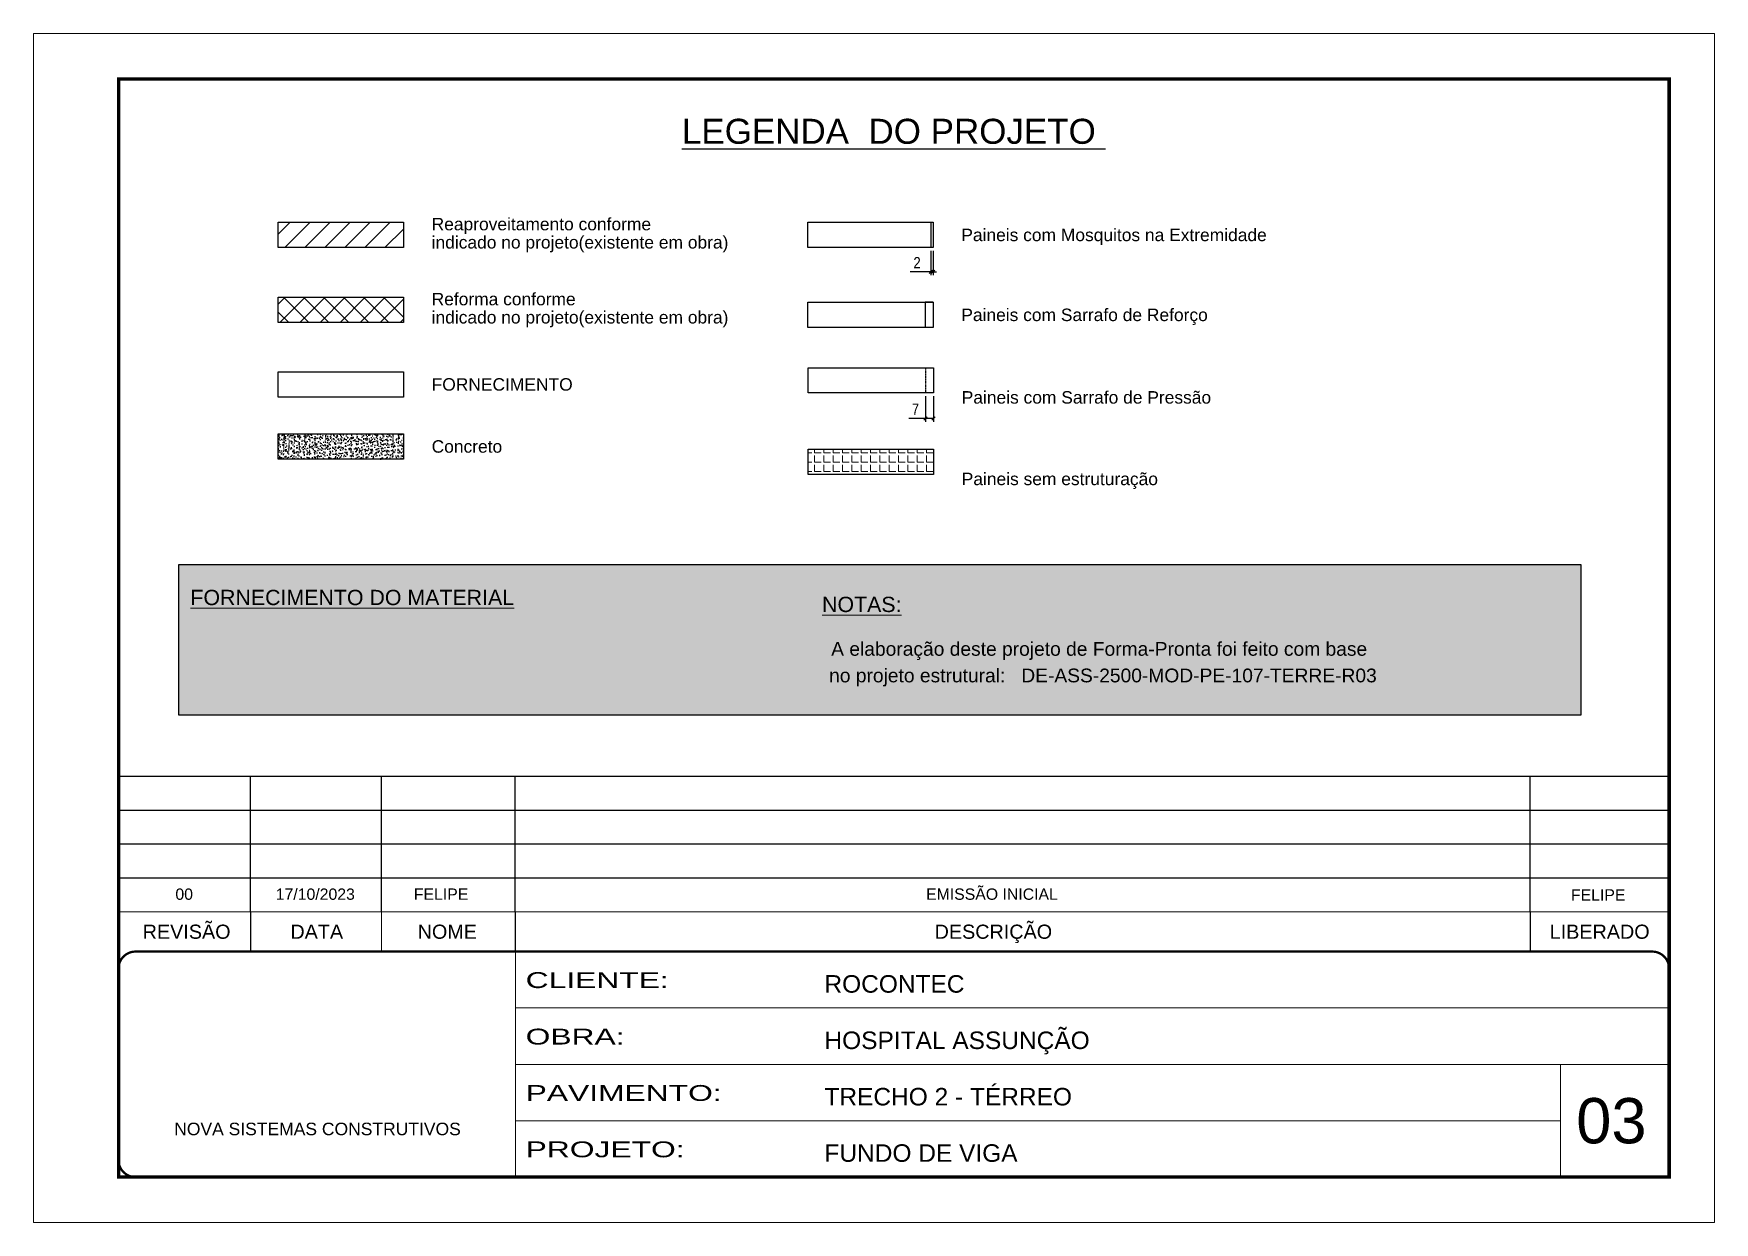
# Model space of a CAD drawing. Extents: x 2954 to 9234, y 774 to 9864.
# Drawn here: x 6124 to 7609, y 8814 to 9864 of the extents above; entities that cross this region are included whole.
import ezdxf
from ezdxf.enums import TextEntityAlignment as Align

# ---------------------------------------------------------------- set-up
doc = ezdxf.new("R2010")
doc.units = 0
for name, pattern in [('CONTINUO', [0]), ('DASHED', [0.75, 0.5, -0.25]), ('HIDDEN', [0.375, 0.25, -0.125])]:
    doc.linetypes.add(name, pattern=pattern)
for name, color, linetype, lineweight in [('CARIMBO', 255, 'Continuous', 9), ('Folhas', 255, 'Continuous', 9), ('Hachura', 251, 'Continuous', 9), ('REAPROVEITAMENTO', 251, 'Continuous', 9), ('SARRAFO DE PRESSAO', 251, 'DASHED', 9)]:
    doc.layers.add(name, color=color, linetype=linetype, lineweight=lineweight)
for name, color, linetype in [('COTA', 241, 'Continuous'), ('Painéis', 200, 'Continuous'), ('SARR_2.2x7', 40, 'Continuous')]:
    doc.layers.add(name, color=color, linetype=linetype)
doc.layers.add('Demarcação 2', color=7, linetype='Continuous', lineweight=9, true_color=0xe0e0e0)
doc.styles.add('ARIAL', font='arial.ttf')
doc.styles.add('COTA TECNICA', font='techl___.ttf', dxfattribs={"height": 10})
doc.styles.add('Tecnologia', font='')
doc.styles.get('Tecnologia').set_extended_font_data('Forgotten Futurist')
doc.dimstyles.new('PAINEL', dxfattribs={"dimtxt": 10, "dimasz": 3, "dimexe": 3, "dimexo": 3, "dimgap": 3, "dimtad": 1, "dimdec": 1, "dimzin": 12, "dimdsep": 46, "dimtxsty": 'COTA TECNICA', "dimblk1": 'OBLIQUE', "dimblk2": 'OBLIQUE', "dimsah": 1, "dimcen": 0.9, "dimclrd": 4, "dimclre": 4, "dimclrt": 240, "dimadec": 1, "dimazin": 3, "dimtfac": 1, "dimtdec": 1, "dimtmove": 0, "dimatfit": 3, "dimfxl": 1, "dimtolj": 1, "dimtzin": 12, "dimarcsym": 0})

msp = doc.modelspace()

# ---------------------------------------------------------------- texts
at = {"color": 0, "linetype": 'Continuous', "ltscale": 5, "style": 'ARIAL'}
msp.add_text('%%ULEGENDA  DO PROJETO ', height=22.1184, dxfattribs=at).set_placement((6883.77, 9767.04), align=Align.CENTER)
at = {"style": 'ARIAL'}
for s, p in [('REVISÃO', (6259.04, 9071.11)), ('DATA', (6374.02, 9071.11)), ('NOME', (6489.37, 9071.11)), ('DESCRIÇÃO', (6971.82, 9071.11)), ('LIBERADO', (7507.5, 9071.11))]:
    msp.add_text(s, height=12.5, dxfattribs=at).set_placement(p, align=Align.MIDDLE_CENTER)
at = {"layer": 'CARIMBO', "style": 'ARIAL'}
for s, p in [('Reaproveitamento conforme ', (6475.52, 9696.14)), ('indicado no projeto(existente em obra)', (6475.52, 9680.05)), ('Paineis com Mosquitos na Extremidade', (6943.49, 9686.56)), ('Reforma conforme ', (6475.52, 9629.91)), ('indicado no projeto(existente em obra)', (6475.52, 9613.82)), ('Paineis com Sarrafo de Reforço', (6943.49, 9615.96)), ('FORNECIMENTO', (6475.52, 9554.52)), ('Paineis com Sarrafo de Pressão', (6943.86, 9543.07)), ('Concreto', (6475.52, 9499.72)), ('Paineis sem estruturação', (6943.86, 9471.04))]:
    msp.add_text(s, height=11, dxfattribs=at).set_placement(p, align=Align.MIDDLE_LEFT)
at = {"layer": 'CARIMBO', "color": 5, "style": 'ARIAL'}
for s, height, p in [('%%UFORNECIMENTO DO MATERIAL', 13.5, (6262.38, 9359.58)), ('%%UNOTAS:', 13.5, (6820.45, 9353.46)), ('  A elaboração deste projeto de Forma-Pronta foi feito com base', 12.15, (6819.09, 9314.85)), ('  no projeto estrutural:', 12.15, (6817.27, 9291.37))]:
    msp.add_text(s, height=height, dxfattribs=at).set_placement(p)
at = {"layer": 'CARIMBO', "color": 1, "style": 'ARIAL'}
msp.add_text('DE-ASS-2500-MOD-PE-107-TERRE-R03', height=12.15, dxfattribs=at).set_placement((6996.5, 9291.37))
at = {"layer": 'CARIMBO', "style": 'ARIAL'}
for s, p in [('00', (6249.12, 9099.29)), ('17/10/2023', (6337.77, 9099.29)), ('FELIPE', (6459.8, 9099.29)), ('EMISSÃO INICIAL', (6912.36, 9099.29))]:
    msp.add_text(s, height=10, dxfattribs=at).set_placement(p)
at = {"layer": 'CARIMBO', "color": 7, "style": 'ARIAL'}
msp.add_text('03', height=40, dxfattribs=at).set_placement((7486.77, 8884.17))
at = {"layer": 'CARIMBO', "style": 'ARIAL'}
msp.add_attdef('FELIPE', text='', height=10, dxfattribs=at).set_placement((7506.21, 9103.61), align=Align.MIDDLE_CENTER)

# ---------------------------------------------------------------- blocks, each defined once
blk = doc.blocks.new('9999999999')
at = {"color": 30, "linetype": 'CONTINUO'}
for p, q in [((98564.6, 34230.2), (98564.6, 34429.4)), ((98564.6, 34379.6), (99584, 34379.6)), ((98564.6, 34329.8), (99488, 34329.8)), ((99584, 34329.8), (99488, 34329.8)), ((99488, 34329.8), (99488, 34230.2)), ((98564.6, 34280), (99488, 34280))]:
    blk.add_line(p, q, dxfattribs=at)
at = {"color": 30, "linetype": 'CONTINUO', "const_width": 2}
blk.add_lwpolyline([(99584, 34230.2), (99584, 34414.4, 0.414214), (99569, 34429.4), (98229, 34429.4, 0.414214), (98214, 34414.4), (98214, 34245.2, 0.414214), (98229, 34230.2), (99584, 34230.2)], format="xyb", dxfattribs=at)
at = {"layer": 'Folhas'}
blk.add_lwpolyline([(98139, 34190.2), (99624, 34190.2), (99624, 35240.2), (98139, 35240.2)], close=True, dxfattribs=at)
at = {"layer": 'Folhas', "color": 30, "const_width": 3}
blk.add_lwpolyline([(98214, 34230.2), (99584, 34230.2), (99584, 35200.2), (98214, 35200.2)], close=True, dxfattribs=at)
at = {"color": 7, "linetype": 'Continuous', "ltscale": 5, "style": 'ARIAL'}
for s, height, p in [('ROCONTEC', 15.48, (98837.7, 34393.1)), ('HOSPITAL ASSUNÇÃO', 15.483, (98837.7, 34343.3)), ('TRECHO 2 - TÉRREO', 15.483, (98837.7, 34293.5)), ('NOVA SISTEMAS CONSTRUTIVOS', 11.059, (98263.2, 34267.2)), ('FUNDO DE VIGA', 15.483, (98837.7, 34243.7))]:
    blk.add_text(s, height=height, dxfattribs=at).set_placement(p)
at = {"layer": 'Folhas', "color": 7, "style": 'Tecnologia', "width": 1.5}
for s, p in [('CLIENTE:', (98573.7, 34397.2)), ('OBRA:', (98573.7, 34347.3)), ('PAVIMENTO:', (98573.7, 34297.5)), ('PROJETO:', (98573.7, 34247.7))]:
    blk.add_text(s, height=14, dxfattribs=at).set_placement(p)
blk = doc.blocks.new('_Oblique')
at = {"color": 0, "linetype": 'ByBlock', "lineweight": -2}
blk.add_line((-0.5, -0.5), (0.5, 0.5), dxfattribs=at)
blk = doc.blocks.new('*D241')
at = {"layer": 'COTA', "color": 4, "lineweight": -2, "transparency": 16777216}
for p, q in [((6916.5, 9672.4), (6916.5, 9651)), ((6918.5, 9672.4), (6918.5, 9651)), ((6916.5, 9654), (6898.4, 9654)), ((6918.5, 9654), (6916.5, 9654)), ((6918.5, 9654), (6921.5, 9654))]:
    blk.add_line(p, q, dxfattribs=at)
at = {"layer": 'Defpoints', "color": 0, "transparency": 16777216}
for p in [(6916.5, 9675.4), (6918.5, 9675.4), (6916.5, 9654)]:
    blk.add_point(p, dxfattribs=at)
at = {"layer": 'COTA', "color": 4, "lineweight": -2, "transparency": 16777216, "xscale": 3, "yscale": 3, "zscale": 3}
blk.add_blockref('_Oblique', (6916.5, 9654), dxfattribs=at)
at = {"layer": 'COTA', "color": 4, "lineweight": -2, "transparency": 16777216, "xscale": 3, "yscale": 3, "zscale": 3, "rotation": 180}
blk.add_blockref('_Oblique', (6918.5, 9654), dxfattribs=at)
at = {"layer": 'COTA', "color": 240, "transparency": 16777216, "insert": (6904.4, 9662), "char_height": 10, "attachment_point": 5, "style": 'COTA TECNICA'}
blk.add_mtext('\\A1;2', dxfattribs=at)
blk = doc.blocks.new('*D242')
at = {"layer": 'COTA', "color": 4, "lineweight": -2, "transparency": 16777216}
for p, q in [((6911.9, 9544), (6911.9, 9521.5)), ((6918.9, 9544), (6918.9, 9521.5)), ((6911.9, 9524.5), (6897.1, 9524.5)), ((6918.9, 9524.5), (6911.9, 9524.5))]:
    blk.add_line(p, q, dxfattribs=at)
at = {"layer": 'Defpoints', "color": 0, "transparency": 16777216}
for p in [(6911.9, 9547), (6918.9, 9547), (6911.9, 9524.5)]:
    blk.add_point(p, dxfattribs=at)
at = {"layer": 'COTA', "color": 4, "lineweight": -2, "transparency": 16777216, "xscale": 3, "yscale": 3, "zscale": 3, "rotation": 180}
blk.add_blockref('_Oblique', (6911.9, 9524.5), dxfattribs=at)
at = {"layer": 'COTA', "color": 4, "lineweight": -2, "transparency": 16777216, "xscale": 3, "yscale": 3, "zscale": 3}
blk.add_blockref('_Oblique', (6918.9, 9524.5), dxfattribs=at)
at = {"layer": 'COTA', "color": 240, "transparency": 16777216, "insert": (6903, 9532.6), "char_height": 10, "attachment_point": 5, "style": 'COTA TECNICA'}
blk.add_mtext('\\A1;7', dxfattribs=at)

# ---------------------------------------------------------------- dimensions: what is measured, and where the dimension line sits
at = {"layer": 'COTA'}
for base, p1, p2, picture, middle in [((6916.49, 9654.02), (6918.49, 9675.44), (6916.49, 9675.44), '*D241', (6904.44, 9662.02)), ((6911.86, 9524.52), (6918.86, 9547.01), (6911.86, 9547.01), '*D242', (6902.99, 9532.6))]:
    dim = msp.add_linear_dim(base=base, p1=p1, p2=p2, dimstyle='PAINEL', dxfattribs=at)
    dim.commit()
    dim.dimension.update_dxf_attribs({"geometry": picture, "text_midpoint": middle})

# ---------------------------------------------------------------- hatches: boundary and pattern name
at = {"layer": 'COTA', "linetype": 'Continuous', "ltscale": 200}
h = msp.add_hatch(dxfattribs=at)
h.set_pattern_fill('AR-CONC', color=256, scale=0.9)
h.set_pattern_definition([(50, (-97482.7925, -25345.7355), (6.45534164, -0.56476921), [0.675, -7.425]), (355, (-97482.7925, -25345.7355), (-1.248762, 6.7697292), [0.54, -5.94]), (100.4514445, (-97482.2546, -25345.7826), (5.20657962, 6.20495992), [0.57366173, -6.310279]), (46.1842, (-97482.7925, -25343.9355), (9.605172, -1.4896735), [1.0125, -11.1375]), (96.6356355, (-97481.992, -25344.06), (8.4119575, 8.7670674), [0.8604931, -9.4654238]), (351.184164, (-97482.793, -25343.935), (8.4119575, 8.7670674), [0.81, -8.91]), (21, (-97481.8925, -25344.3855), (5.37216347, -3.62357002), [0.675, -7.425]), (326, (-97481.8925, -25344.3855), (2.189838, 6.5263504), [0.54, -5.94]), (71.451445, (-97481.445, -25344.6875), (7.5620014, 2.90278038), [0.5736617, -6.310279]), (37.5, (-97482.7925, -25345.7355), (0.1094387, 2.996044684), [0, -5.868, 0, -6.03, 0, -5.9625]), (7.5, (-97482.7925, -25345.7355), (2.36762584, 3.54970541), [0, -3.438, 0, -5.733, 0, -2.2725]), (327.5, (-97484.7995, -25345.7355), (4.804401926, -0.202993846), [0, -2.25, 0, -7.02, 0, -9.315]), (317.5, (-97485.6995, -25345.7355), (5.24867552, 0.90094484), [0, -2.925, 0, -4.662, 0, -6.615])])
h.paths.add_polyline_path([(6450.52, 9488.6), (6450.52, 9510.85), (6339.95, 9510.85), (6339.95, 9488.6)])
at = {"layer": 'Demarcação 2'}
h = msp.add_hatch(color=8, dxfattribs=at)
h.set_gradient(color1=(112, 112, 112), one_color=1, tint=1, name='SPHERICAL')
h.paths.add_polyline_path([(6252.03, 9395.45), (7490.97, 9395.45), (7490.97, 9262.44), (6252.03, 9262.44)])
at = {"layer": 'Hachura'}
h = msp.add_hatch(dxfattribs=at)
h.set_pattern_fill('ANGLE', color=256, scale=30)
h.set_pattern_definition([(0, (-97482.7925, -25345.7355), (0, 8.25), [6, -2.25]), (90, (-97482.7925, -25345.7355), (-8.25, 5e-16), [6, -2.25])])
h.paths.add_polyline_path([(6918.86, 9497.23), (6808.29, 9497.23), (6808.29, 9474.98), (6918.86, 9474.98)])
at = {"layer": 'REAPROVEITAMENTO'}
h = msp.add_hatch(dxfattribs=at)
h.set_pattern_fill('ANSI31', color=256, scale=100, style=0)
h.set_pattern_definition([(45, (7390.233, 12876.477), (-8.838835, 8.838835), [])])
h.paths.add_polyline_path([(6339.95, 9697.69), (6339.95, 9675.44), (6450.52, 9675.44), (6450.52, 9697.69)])
h = msp.add_hatch(dxfattribs=at)
h.set_pattern_fill('ANSI37', color=256, scale=100, style=0)
h.set_pattern_definition([(45, (-93515.784, -25141.259), (-8.8388348, 8.8388348), []), (135, (-93515.784, -25141.259), (-8.8388348, -8.8388348), [])])
h.paths.add_polyline_path([(6339.95, 9631.45), (6339.95, 9609.2), (6450.52, 9609.2), (6450.52, 9631.45)])

# ---------------------------------------------------------------- linework, layer by layer
at = {"color": 30}
for p, q in [((6198.85, 9208.61), (7568.85, 9208.61)), ((6315.62, 9088.61), (6315.62, 9208.61)), ((6431.28, 9088.61), (6431.28, 9208.61)), ((6549.44, 9088.61), (6549.44, 9208.61)), ((7446.2, 9088.61), (7446.2, 9208.61)), ((6198.85, 9178.61), (7568.85, 9178.61)), ((6198.85, 9148.61), (7568.85, 9148.61)), ((6198.85, 9118.61), (7568.85, 9118.61))]:
    msp.add_line(p, q, dxfattribs=at)
msp.add_lwpolyline([(6252.03, 9395.45), (7490.97, 9395.45), (7490.97, 9262.44), (6252.03, 9262.44)], close=True, dxfattribs=at)
at = {"color": 30, "const_width": 1}
for points in [[(6198.85, 9088.61), (7568.85, 9088.61)], [(6315.62, 9088.61), (6315.62, 9053.61)], [(6431.28, 9088.61), (6431.28, 9053.61)], [(6549.44, 9088.61), (6549.44, 9053.61)], [(7446.2, 9088.61), (7446.2, 9053.61)]]:
    msp.add_lwpolyline(points, dxfattribs=at)
at = {"layer": 'COTA', "linetype": 'Continuous', "ltscale": 200}
msp.add_lwpolyline([(6339.95, 9510.85), (6450.52, 9510.85), (6450.52, 9488.6), (6339.95, 9488.6)], close=True, dxfattribs=at)
at = {"layer": 'Painéis', "linetype": 'Continuous'}
msp.add_line((6916.49, 9697.69), (6916.49, 9675.44), dxfattribs=at)
for points in [[(6339.95, 9697.69), (6450.52, 9697.69), (6450.52, 9675.44), (6339.95, 9675.44)], [(6807.92, 9697.69), (6918.49, 9697.69), (6918.49, 9675.44), (6807.92, 9675.44)], [(6339.95, 9631.45), (6450.52, 9631.45), (6450.52, 9609.2), (6339.95, 9609.2)], [(6807.92, 9627.09), (6918.49, 9627.09), (6918.49, 9604.84), (6807.92, 9604.84)], [(6339.95, 9565.65), (6450.52, 9565.65), (6450.52, 9543.4), (6339.95, 9543.4)], [(6808.29, 9569.26), (6918.86, 9569.26), (6918.86, 9547.01), (6808.29, 9547.01)], [(6808.29, 9497.23), (6918.86, 9497.23), (6918.86, 9474.98), (6808.29, 9474.98)]]:
    msp.add_lwpolyline(points, close=True, dxfattribs=at)
at = {"layer": 'SARR_2.2x7', "linetype": 'Continuous'}
for p, q in [((6918.49, 9627.09), (6911.49, 9627.09)), ((6918.49, 9604.84), (6911.49, 9604.84))]:
    msp.add_line(p, q, dxfattribs=at)
at = {"layer": 'SARR_2.2x7'}
for p, q in [((6911.49, 9627.09), (6911.49, 9604.84)), ((6918.49, 9627.09), (6918.49, 9604.84))]:
    msp.add_line(p, q, dxfattribs=at)
at = {"layer": 'SARR_2.2x7', "linetype": 'HIDDEN'}
msp.add_line((6911.86, 9569.26), (6911.86, 9547.01), dxfattribs=at)

# ---------------------------------------------------------------- block references
at = {"layer": 'SARRAFO DE PRESSAO', "color": 6, "linetype": 'ByBlock'}
msp.add_blockref('9999999999', (-92015.12, -25375.84), dxfattribs=at)

msp.set_redraw_order([(e.dxf.handle, doc.entitydb.next_handle()) for e in msp.query("TEXT MTEXT ATTDEF DIMENSION ARC_DIMENSION")])  # texts and dimensions are drawn at this point

doc.saveas('drawing.dxf')
